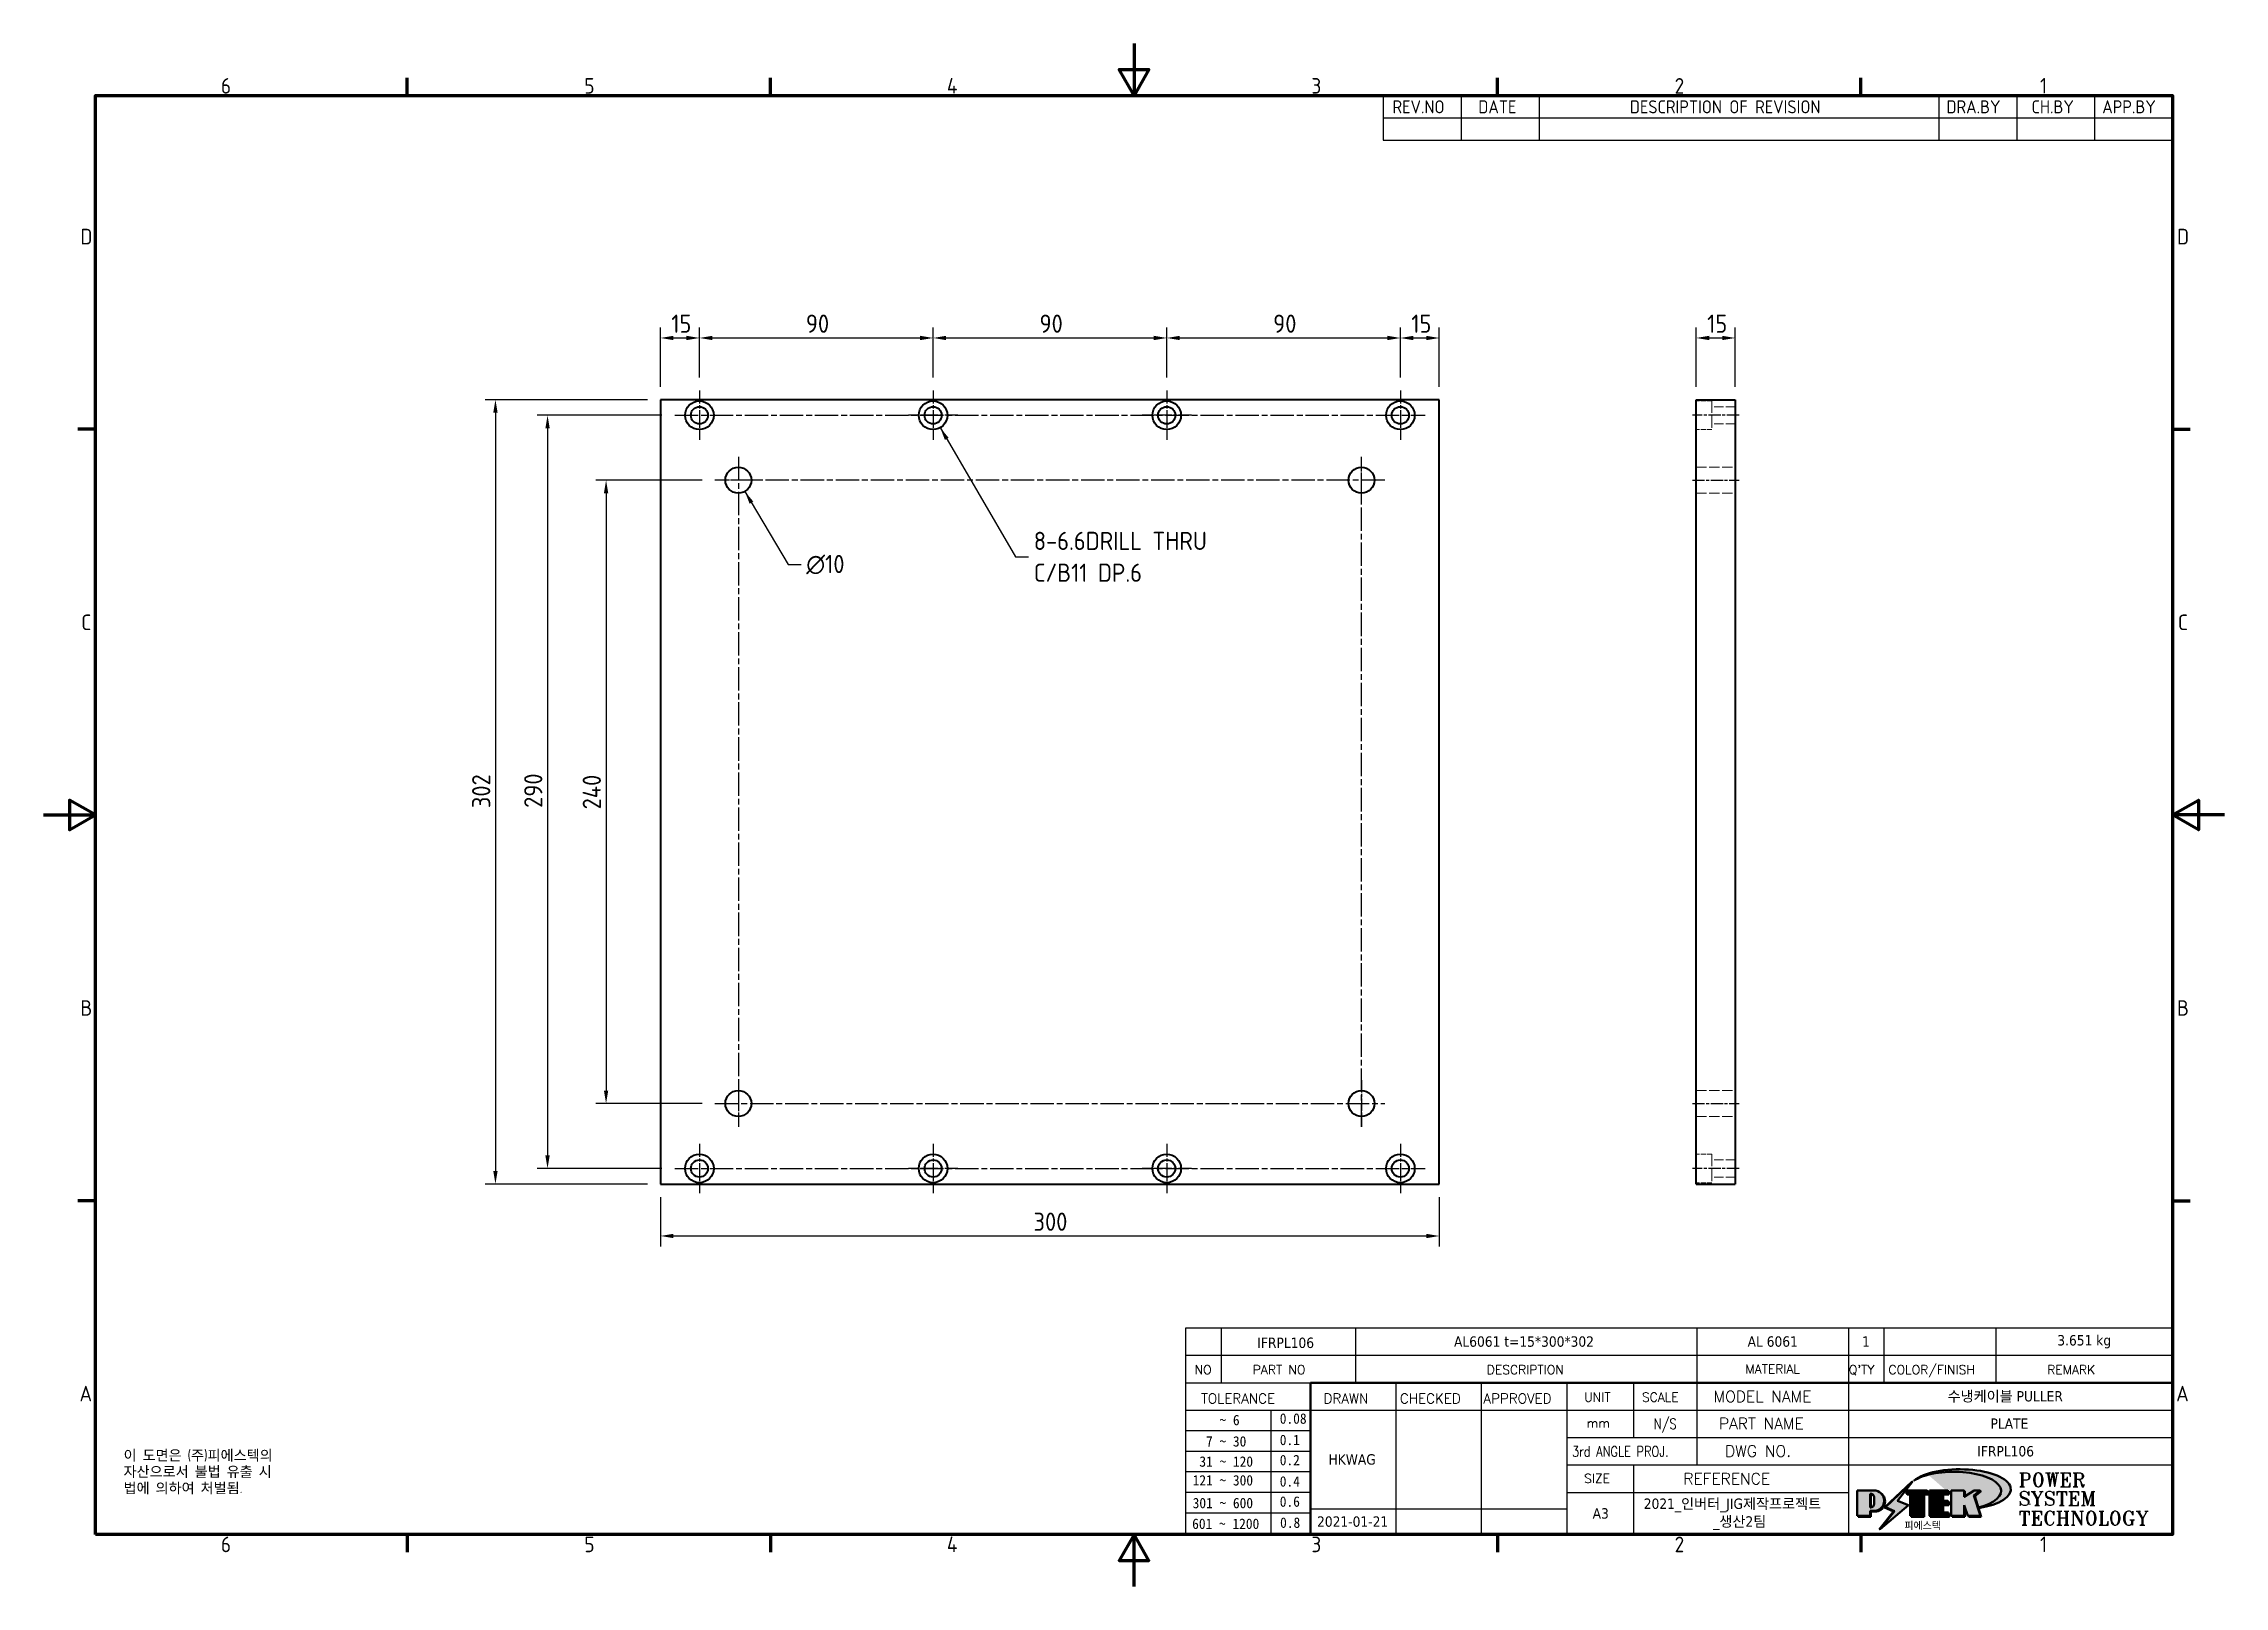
# Model space of a CAD drawing. Header units: millimetres. Extents: x 0 to 840, y 0 to 594.
import ezdxf
from ezdxf.enums import TextEntityAlignment as Align

# ---------------------------------------------------------------- set-up
doc = ezdxf.new("R2010")
doc.units = ezdxf.units.MM
doc.header["$LTSCALE"] = 2
doc.linetypes.add('CHAIN', pattern=[0.35429999999999995, 0.2362, -0.0295, 0.0591, -0.0295])
doc.linetypes.add('DASHED', pattern=[0.2067, 0.1654, -0.0413])
doc.layers.get('0').update_dxf_attribs({"color": 3, "lineweight": 25})
for name, color, linetype, lineweight in [('가려진 것(ISO)', 2, 'DASHED', 18), ('가시적인 것(ISO)', 3, 'Continuous', 40), ('경계(ISO)', 7, 'Continuous', 70), ('기호(ISO)', 5, 'Continuous', 25), ('제목(ISO)', 7, 'Continuous', 50), ('중심 표식(ISO)', 1, 'Continuous', 25), ('중심선(ISO)', 1, 'Continuous', 25), ('치수(ISO)', 7, 'Continuous', 25), ('해치(ISO)', 7, 'Continuous', 18)]:
    doc.layers.add(name, color=color, linetype=linetype, lineweight=lineweight)
doc.styles.add('HAN_291', font='')
doc.styles.add('HAN_370', font='', dxfattribs={"width": 2})
doc.styles.add('ISO Proportiona M2B', font='isocp.shx')
doc.styles.add('RC_284', font='ROMANC.shx')
doc.styles.add('RC_287', font='ROMANC.shx')
doc.styles.add('RC_292', font='ROMANC.shx')
doc.styles.add('ROMANT_294', font='romant.shx')
doc.styles.add('문자 텍스트_M2B', font='isocp.shx')
doc.styles.add('문자 텍스트_PSTEK_POSCO', font='isocp.shx')
doc.styles.add('치수 텍스트_PSTEK_POSCO', font='isocp.shx')
doc.styles.add('텍스트 스타일198', font='tahoma.ttf')
doc.styles.add('텍스트 스타일333', font='ROMANC.shx', dxfattribs={"width": 0.800000011920929})
doc.styles.get('HAN_291').set_extended_font_data('GulimChe')
doc.styles.get('HAN_370').set_extended_font_data('GulimChe')
doc.dimstyles.new('치수_PSTEK_POSCO', dxfattribs={"dimscale": 2, "dimtxt": 3.5, "dimasz": 2.5, "dimexe": 2, "dimexo": 2.5, "dimgap": 1, "dimtad": 1, "dimrnd": 1e-08, "dimdsep": 46, "dimtxsty": '치수 텍스트_PSTEK_POSCO', "dimcen": 0.09, "dimdle": 10, "dimclrd": 7, "dimclre": 7, "dimclrt": 2, "dimadec": 1, "dimazin": 2, "dimtfac": 1, "dimtmove": 0, "dimatfit": 3, "dimfxl": 0, "dimtolj": 1, "dimlwd": -1, "dimlwe": -1, "dimarcsym": 0})
doc.dimstyles.new('치수_PSTEK_POSCO$7', dxfattribs={"dimscale": 2, "dimtxt": 3.5, "dimasz": 2.5, "dimexe": 2, "dimexo": 2.5, "dimgap": 1, "dimtad": 1, "dimrnd": 1e-08, "dimdsep": 46, "dimtxsty": '치수 텍스트_PSTEK_POSCO', "dimcen": 0.09, "dimdle": 10, "dimclrd": 7, "dimclre": 7, "dimclrt": 2, "dimadec": 1, "dimazin": 2, "dimtfac": 1, "dimtmove": 0, "dimatfit": 3, "dimfxl": 0, "dimtolj": 1, "dimlwd": -1, "dimlwe": -1, "dimarcsym": 0})

msp = doc.modelspace()

# ---------------------------------------------------------------- texts
at = {"layer": '기호(ISO)', "color": 2, "char_height": 6.99999988079071, "attachment_point": 4, "style": '치수 텍스트_PSTEK_POSCO'}
for s, insert, width, line_spacing_factor in [('{8-6.6DRILL THRU \\PC/B11 DP.6}', (381.3874073201168, 396.411906133107), 81.72212047576906, 1.050000071525574), ('{\\fAIGDT|b0|i0;\\H7.0000;n\\fisocp|b0|i0;\\H7.0000;10}', (293.7736596291956, 393.3996579312196), 17.35251573324202, 0.612500011920929)]:
    msp.add_mtext(s, dxfattribs=dict(at, insert=insert, width=width, line_spacing_factor=line_spacing_factor))
at = {"layer": '기호(ISO)', "color": 7, "insert": (30.78925080976877, 52.45654487984861), "char_height": 4.000000059604645, "width": 102.480276521085, "attachment_point": 1, "line_spacing_factor": 0.9442214369773865, "style": '문자 텍스트_PSTEK_POSCO'}
msp.add_mtext('{이 도면은 (주)피에스텍의\\P자산으로서 불법 유출 시 \\P법에 의하여 처벌됨.}', dxfattribs=at)

# ---------------------------------------------------------------- blocks, each defined once
blk = doc.blocks.new('경계 Default Border')
at = {"layer": '경계(ISO)'}
for p, q in [((70, 287.0000076293945), (70, 290.4000091552734)), ((140, 287.0000076293945), (140, 290.4000091552734)), ((280, 287.0000076293945), (280, 290.4000091552734)), ((350, 287.0000076293945), (350, 290.4000091552734)), ((10, 222.7499961853027), (6.599999666213989, 222.7499961853027)), ((410, 222.7499961853027), (413.4000015258789, 222.7499961853027)), ((10, 74.25000190734863), (6.599999666213989, 74.25000190734863)), ((410, 74.25000190734863), (413.4000015258789, 74.25000190734863)), ((70, 10), (70, 6.599999666213989)), ((140, 10), (140, 6.599999666213989)), ((280, 10), (280, 6.599999666213989)), ((350, 10), (350, 6.599999666213989))]:
    blk.add_line(p, q, dxfattribs=at)
at = {"layer": '경계(ISO)', "flags": 128}
for points in [[(210, 297.0000076293945), (210, 287.0000076293945), (207.1132469177246, 292.0000076293945), (212.8867530822754, 292.0000076293945), (210, 287.0000076293945)], [(10, 10), (10, 287.0000076293945), (410, 287.0000076293945), (410, 10), (10, 10)], [(0, 148.5000038146973), (10, 148.5000038146973), (5, 151.3867473602295), (5, 145.6132507324219), (10, 148.5000038146973)], [(420, 148.5000038146973), (410, 148.5000038146973), (415, 151.3867473602295), (415, 145.6132507324219), (410, 148.5000038146973)], [(210, 0), (210, 10), (207.1132469177246, 5), (212.8867530822754, 5), (210, 10)]]:
    blk.add_lwpolyline(points, dxfattribs=at)
at = {"layer": '경계(ISO)', "color": 2, "char_height": 3.00000011920929, "attachment_point": 7, "style": '문자 텍스트_M2B'}
for s, insert in [('6', (34.14453946055966, 287.3713945155963)), ('5', (104.1445394605597, 287.3713945155963)), ('4', (173.9734701308116, 287.4)), ('3', (244.1685395229535, 287.3713945155963)), ('2', (314.127739416884, 287.3713945155963)), ('1', (384.4860661041481, 287.4)), ('D', (7.078270083685684, 258.3463944559917)), ('D', (410.878270202895, 258.3463944559917)), ('C', (7.244539400955009, 184.0963944559917)), ('C', (411.0445395201643, 184.0963944559917)), ('B', (7.078270083685684, 109.8463944559917)), ('B', (410.878270202895, 109.8463944559917)), ('A', (6.914400698149937, 35.61784856929444)), ('A', (410.7144008173592, 35.61784856929444)), ('6', (34.14453946055966, 6.57139439638704)), ('5', (104.1445394605597, 6.57139439638704)), ('4', (173.9734701308116, 6.59999988079071)), ('3', (244.1685395229535, 6.57139439638704)), ('2', (314.127739416884, 6.57139439638704)), ('1', (384.4860661041481, 6.59999988079071))]:
    blk.add_mtext(s, dxfattribs=dict(at, insert=insert))
blk = doc.blocks.new('제목 블록 PSTEK')
for color, points in [(252, [(317.2195697678507, 17.0593801673321), (322.0326348870767, 21.62682475217465), (322.2781991042243, 21.94392121864296), (317.0471853425802, 16.97985676345368), (318.7512090904202, 16.1899260703855), (316.0018030350395, 12.71868385740789), (316.3356552234328, 13.00206718743325), (318.9235935156908, 16.2694494742633)]), (5, [(321.6183518841322, 17.4193704504104), (319.5281351041078, 18.24969419629727), (322.4505835294948, 22.02344462252142), (317.2195697678507, 17.0593801673321), (318.9235935156908, 16.2694494742633), (316.1741874603099, 12.79820726128571)]), (1, [(324.4839107253602, 19.60711530335299), (325.2419748254881, 19.60711530335299), (325.2419748254881, 20.25857663940324), (321.2266040451076, 20.25857663940324), (321.2266040451076, 19.60711530335299), (321.9846681452406, 19.60711530335299), (321.9846681452406, 15.3430047401139), (324.4839107253602, 15.3430047401139)]), (252, [(321.9846681452406, 19.60711530335299), (321.4042753185749, 19.60711530335299), (321.4042753185749, 19.45905590879572), (321.9846681452406, 19.45905590879572)]), (252, [(324.6615819988275, 19.45905590879572), (325.4196460989604, 19.45905590879572), (325.4196460989604, 20.11051724484596), (325.2419748254881, 20.11051724484596), (325.2419748254881, 19.60711530335299), (324.4839107253602, 19.60711530335299), (324.4839107253602, 15.3430047401139), (322.1623394187076, 15.3430047401139), (322.1623394187076, 15.19494534555726), (324.6615819988275, 15.19494534555726)]), (1, [(329.2277337269622, 20.25857663940324), (325.65654113025, 20.25857663940324), (325.65654113025, 15.3430047401139), (329.3580259941756, 15.3430047401139), (329.3580259941756, 15.9944660761648), (328.1137701654877, 15.9944660761648), (328.1137701654877, 17.56360607323003), (329.2277337269622, 17.56360607323003), (329.2277337269622, 18.25543873810179), (328.1137701654877, 18.25543873810179), (328.1137701654877, 19.60711530335299), (329.2277337269622, 19.60711530335299)]), (252, [(328.2914414389548, 19.45905590879572), (329.4054050004294, 19.45905590879572), (329.4054050004294, 20.11051724484596), (329.2277337269622, 20.11051724484596), (329.2277337269622, 19.60711530335299), (328.1137701654877, 19.60711530335299), (328.1137701654877, 18.25543873810179), (328.2914414389548, 18.25543873810179)]), (252, [(328.2914414389548, 17.41554667867274), (329.4054050004294, 17.41554667867274), (329.4054050004294, 18.10737934354514), (329.2277337269622, 18.10737934354514), (329.2277337269622, 17.56360607323003), (328.1137701654877, 17.56360607323003), (328.1137701654877, 15.9944660761648), (328.2914414389548, 15.9944660761648)]), (1, [(332.3312149849806, 20.25857663940324), (329.8592894925411, 20.25857663940324), (329.8592894925411, 15.3430047401139), (332.3312149849806, 15.3430047401139), (332.3312149849806, 17.4318630164523), (333.0701931098801, 15.3430047401139), (335.4855464857051, 15.3430047401139), (334.2514536401189, 19.30614745124769), (335.4379594596742, 20.25857663940324), (334.3071782107978, 20.25857663940324), (332.3312149849806, 18.99741471888304)]), (252, [(332.5088862584528, 16.92964231796647), (332.3312149849806, 17.43186301645164), (332.3312149849806, 15.3430047401139), (330.0369607660135, 15.3430047401139), (330.0369607660135, 15.19494534555726), (332.5088862584528, 15.19494534555726)]), (252, [(332.5088862584528, 20.1105172448466), (332.3312149849806, 20.1105172448466), (332.3312149849806, 18.99741471888368), (332.5088862584528, 19.11081371413894)]), (252, [(335.6156307331414, 20.11051724484596), (335.2535118015555, 20.11051724484596), (334.2514536401189, 19.30614745124769), (335.4855464857051, 15.3430047401139), (333.1954852176545, 15.3430047401139), (333.2478643833523, 15.19494534555726), (335.6632177591723, 15.19494534555726), (334.4291249135862, 19.15808805669106)]), (252, [(329.5356972676428, 15.8464066816075), (329.3580259941756, 15.8464066816075), (329.3580259941756, 15.3430047401139), (325.8342124037171, 15.3430047401139), (325.8342124037171, 15.19494534555726), (329.5356972676428, 15.19494534555726)])]:
    blk.add_hatch(color=color).paths.add_polyline_path(points)
h = blk.add_hatch(color=1)
edge = h.paths.add_edge_path(flags=0)
edge.add_line((314.2242174273352, 19.60711530335299), (314.2242174273352, 17.00126995915134))
edge.add_line((314.2242174273352, 17.00126995915134), (314.3485873187598, 17.00126995915134))
edge.add_arc((314.3485873187598, 17.6527312952023), 0.6514613360509371, 270, 360)
edge.add_line((315.0000486548106, 17.6527312952023), (315.0000486548106, 18.95565396730211))
edge.add_arc((314.3485873187598, 18.95565396730212), 0.6514613360508712, 0, 90)
edge.add_line((314.3485873187598, 19.60711530335299), (314.2242174273352, 19.60711530335299))
edge = h.paths.add_edge_path()
edge.add_arc((314.9847713324306, 18.28938669179658), 1.969189947606664, 269.9999999999959, 450)
edge.add_line((314.9847713324306, 20.25857663940318), (311.7664314776902, 20.25857663940324))
edge.add_line((311.7664314776902, 20.25857663940324), (311.7664314776902, 15.3430047401139))
edge.add_line((311.7664314776902, 15.3430047401139), (314.2242174273352, 15.3430047401139))
edge.add_line((314.2242174273352, 15.3430047401139), (314.2242174273352, 16.32019674418991))
edge.add_line((314.2242174273352, 16.32019674418991), (314.9847713324307, 16.32019674418991))
h = blk.add_hatch(color=252)
edge = h.paths.add_edge_path()
edge.add_arc((314.9847713324309, 18.28938669179657), 1.969189947606666, 270, 406.8278729790604)
edge.add_arc((315.1624426058984, 18.1413272972396), 1.969189947606962, -90, 53.560984836317004, ccw=False)
edge.add_line((315.1624426058984, 16.17213734963263), (314.4018887008024, 16.17213734963263))
edge.add_line((314.4018887008024, 16.17213734963263), (314.4018887008024, 15.19494534555726))
edge.add_line((314.4018887008024, 15.19494534555726), (311.9441027511573, 15.19494534555726))
edge.add_line((311.9441027511573, 15.19494534555726), (311.9441027511573, 15.3430047401139))
edge.add_line((311.9441027511573, 15.3430047401139), (314.2242174273352, 15.3430047401139))
edge.add_line((314.2242174273352, 15.3430047401139), (314.2242174273352, 16.32019674418991))
edge.add_line((314.2242174273352, 16.32019674418991), (314.9847713324309, 16.32019674418991))
h = blk.add_hatch(color=252)
edge = h.paths.add_edge_path()
edge.add_line((314.4018887008024, 19.45905590879572), (314.5262585922315, 19.45905590879572))
edge.add_arc((314.5262585922314, 18.80759457274939), 0.6514613360463194, 60.4189348879147, 90.00000000000318, ccw=False)
edge.add_arc((314.3485873187602, 18.95565396730057), 0.6514613360524251, 39.96992292766206, 90.00000000009999)
edge.add_line((314.3485873187591, 19.60711530335307), (314.2242174273352, 19.60711530335298))
edge.add_line((314.2242174273352, 19.60711530335299), (314.2242174273352, 17.00126995915134))
edge.add_line((314.2242174273352, 17.00126995915134), (314.3485873187591, 17.00126995915134))
edge.add_arc((314.3485873187568, 17.652731295233), 0.6514613360816299, 270.0000000002, 274.6930825552478)
edge.add_line((314.4018887008024, 17.0034541317032), (314.4018887008024, 19.45905590879572))
at = {"layer": '해치(ISO)', "true_color": 0x27d1fc}
h = blk.add_hatch(color=140, dxfattribs=at)
edge = h.paths.add_edge_path()
edge.add_ellipse((330.3660919371412, 20.15576403068321), major_axis=(9.100907360794343, 0), ratio=0.4069904968023172, start_angle=301.3098473703837, end_angle=507.7436900681698)
edge.add_ellipse((331.5340919371412, 20.4634168429492), major_axis=(-9.82350664112931, 0), ratio=0.3942600559756514, start_angle=111.51207141178469, end_angle=334.47025347086895, ccw=False)
edge.add_line((335.1363447531188, 16.8601935978785), (335.0955236905705, 16.99119398620872))
at = {"color": 180}
for p, q in [((182.475792979055, 11.79100474011392), (182.4757929790549, 51.56524660363496)), ((182.4757929790549, 51.56524660363496), (372.4757929537551, 51.56524660363496)), ((189.2651435055721, 51.56524660363496), (189.2651435055722, 41.00524660363494)), ((215.2152739891528, 41.00524660363494), (215.2152739891528, 51.56524660363496)), ((280.8758854511282, 51.56524660363496), (280.8758854511282, 41.00524660363494)), ((310.0881549537552, 51.56524660363496), (310.0881549537553, 41.00524660363494)), ((316.9044520275131, 51.56524660363496), (316.9044520275127, 41.00524660363494)), ((338.4566026226726, 51.56524660363496), (338.4566026226727, 41.00524660363494)), ((372.4757929537551, 51.56524660363496), (372.4757929537551, 11.79100474011389)), ((182.475792979055, 46.2852466036349), (372.4757929537551, 46.28524660363492)), ((182.475792979055, 41.00524660363493), (206.451475290024, 41.00524660363493)), ((222.9401812389276, 11.79100474011392), (222.9401812389276, 41.00524660363494)), ((239.4288871878316, 11.79100474011392), (239.4288871878316, 41.00524660363494)), ((255.9175931367356, 11.79100474011392), (255.9175931367356, 41.00524660363494)), ((268.6918866058747, 41.00524660363494), (268.6918866058747, 30.44524660363498)), ((280.8758854511282, 41.00524660363494), (280.8758854511282, 25.16524660363502)), ((310.088154953755, 41.00524660363494), (310.088154953755, 11.79100474011392)), ((182.475792979055, 35.72524660363497), (206.451475290024, 35.72524660363497)), ((198.8621818849491, 12.02524660363491), (198.8621818849491, 35.72524660363497)), ((206.451475290024, 35.72524660363497), (372.4757929537551, 35.72524660363497)), ((182.475792979055, 31.77524660363492), (206.451475290024, 31.77524660363492)), ((255.917593136736, 30.44524660363498), (372.4757929537552, 30.44524660363501)), ((182.475792979055, 27.82524660363487), (206.451475290024, 27.82524660363487)), ((182.475792979055, 23.87524660363505), (206.451475290024, 23.87524660363505)), ((255.9175931367359, 25.16524660363502), (372.4757929537552, 25.165246603635)), ((268.6918866058744, 25.16524660363502), (268.6918866058744, 11.79100474011392)), ((182.475792979055, 19.92524660363478), (206.451475290024, 19.92524660363478)), ((255.9175931367359, 19.88524660363481), (310.0881549537553, 19.88524660363481)), ((182.475792979055, 15.97524660363496), (206.451475290024, 15.97524660363496)), ((206.451475290024, 16.74100474011396), (255.9175931367359, 16.74100474011396)), ((182.475792979055, 11.79100474011392), (372.4757929537551, 11.79100474011389))]:
    blk.add_line(p, q, dxfattribs=at)
at = {"color": 7, "lineweight": 50}
for p, q in [((206.4514752900237, 11.79100474011392), (206.4514752900237, 41.00524660363494)), ((206.451475290024, 41.00524660363494), (372.4757929537551, 41.00524660363496))]:
    blk.add_line(p, q, dxfattribs=at)
at = {"color": 7}
for p, q in [((322.2781991042243, 21.94392121864296), (317.0471853425802, 16.97985676345368)), ((322.4505835294948, 22.02344462252142), (317.2195697678507, 17.0593801673321)), ((317.2195697678507, 17.0593801673321), (322.0326348870767, 21.62682475217465)), ((319.5281351041078, 18.24969419629727), (322.4505835294948, 22.02344462252142)), ((322.0326348870767, 21.62682475217465), (322.2781991042243, 21.94392121864296)), ((311.7664314776902, 20.25900474011391), (311.7664314776902, 15.34300474011391)), ((314.9847713324309, 20.25857663940324), (311.7664314776902, 20.25857663940324)), ((314.9847713324309, 20.25857663940324), (311.7664314776902, 20.25857663940324)), ((311.7664314776902, 20.25857663940324), (311.7664314776902, 15.3430047401139)), ((314.2242174273352, 17.00126995915134), (314.2242174273352, 19.60711530335299)), ((314.2242174273352, 19.60711530335299), (314.3485873187591, 19.60711530335299)), ((314.3485873187591, 19.60711530335299), (314.2242174273352, 19.60711530335299)), ((314.2242174273352, 19.60711530335299), (314.2242174273352, 17.00126995915134)), ((314.2242174273352, 17.00126995915134), (314.2242174273352, 19.60711530335299)), ((314.2242174273352, 19.60711530335299), (314.3485873187591, 19.60711530335299)), ((314.3485873187591, 17.00126995915134), (314.2242174273352, 17.00126995915134)), ((314.2242174273352, 17.00126995915134), (314.3485873187591, 17.00126995915134)), ((314.3485873187591, 17.00126995915134), (314.2242174273352, 17.00126995915134)), ((314.4018887008024, 19.45905590879572), (314.5262585922314, 19.45905590879572)), ((314.4018887008024, 17.0034541317032), (314.4018887008024, 19.45905590879572)), ((315.0000486548106, 18.95565396730275), (315.0000486548106, 17.65273129520161)), ((315.0000486548106, 18.95565396730275), (315.0000486548106, 17.65273129520161)), ((316.1741874603099, 12.79820726128571), (321.6183518841322, 17.4193704504104)), ((317.0471853425802, 16.97985676345368), (318.7512090904202, 16.1899260703855)), ((318.9235935156908, 16.2694494742633), (317.2195697678507, 17.0593801673321)), ((317.2195697678507, 17.0593801673321), (318.9235935156908, 16.2694494742633)), ((321.6183518841322, 17.4193704504104), (319.5281351041078, 18.24969419629727)), ((325.2419748254881, 20.25857663940324), (321.2266040451076, 20.25857663940324)), ((321.2266040451076, 20.25857663940324), (321.2266040451076, 19.60711530335299)), ((325.2419748254881, 20.25857663940324), (321.2266040451076, 20.25857663940324)), ((321.2266040451076, 20.25857663940324), (321.2266040451076, 19.60711530335299)), ((321.2266040451076, 19.60711530335299), (321.9846681452406, 19.60711530335299)), ((321.2266040451076, 19.60711530335299), (321.9846681452406, 19.60711530335299)), ((321.4042753185749, 19.60711530335299), (321.4042753185749, 19.45905590879572)), ((321.9846681452406, 19.60711530335299), (321.4042753185749, 19.60711530335299)), ((321.4042753185749, 19.45905590879572), (321.9846681452406, 19.45905590879572)), ((321.9846681452406, 19.60711530335299), (321.9846681452406, 15.3430047401139)), ((321.9846681452406, 19.45905590879572), (321.9846681452406, 19.60711530335299)), ((321.9846681452406, 19.60711530335299), (321.9846681452406, 15.3430047401139)), ((324.4839107253602, 19.60711530335299), (325.2419748254881, 19.60711530335299)), ((324.4839107253602, 15.3430047401139), (324.4839107253602, 19.60711530335299)), ((325.2419748254881, 19.60711530335299), (324.4839107253602, 19.60711530335299)), ((324.4839107253602, 19.60711530335299), (324.4839107253602, 15.3430047401139)), ((324.4839107253602, 19.60711530335299), (325.2419748254881, 19.60711530335299)), ((324.4839107253602, 15.3430047401139), (324.4839107253602, 19.60711530335299)), ((324.6615819988275, 19.45905590879572), (325.4196460989604, 19.45905590879572)), ((324.6615819988275, 15.19494534555726), (324.6615819988275, 19.45905590879572)), ((325.2419748254881, 19.60711530335299), (325.2419748254881, 20.25857663940324)), ((325.2419748254881, 19.60711530335299), (325.2419748254881, 20.25857663940324)), ((325.4196460989604, 20.11051724484596), (325.2419748254881, 20.11051724484596)), ((325.2419748254881, 20.11051724484596), (325.2419748254881, 19.60711530335299)), ((325.4196460989604, 19.45905590879572), (325.4196460989604, 20.11051724484596)), ((329.2277337269622, 20.25857663940324), (325.65654113025, 20.25857663940324)), ((325.65654113025, 20.25857663940324), (325.65654113025, 15.3430047401139)), ((325.65654113025, 20.25857663940324), (325.65654113025, 15.3430047401139)), ((329.2277337269622, 20.25857663940324), (325.65654113025, 20.25857663940324)), ((328.1137701654877, 18.25543873810179), (328.1137701654877, 19.60711530335299)), ((328.1137701654877, 19.60711530335299), (329.2277337269622, 19.60711530335299)), ((329.2277337269622, 19.60711530335299), (328.1137701654877, 19.60711530335299)), ((328.1137701654877, 19.60711530335299), (328.1137701654877, 18.25543873810179)), ((328.1137701654877, 18.25543873810179), (328.1137701654877, 19.60711530335299)), ((328.1137701654877, 19.60711530335299), (329.2277337269622, 19.60711530335299)), ((329.2277337269622, 18.25543873810179), (328.1137701654877, 18.25543873810179)), ((328.1137701654877, 18.25543873810179), (328.2914414389548, 18.25543873810179)), ((329.2277337269622, 18.25543873810179), (328.1137701654877, 18.25543873810179)), ((328.1137701654877, 17.56360607323003), (329.2277337269622, 17.56360607323003)), ((328.1137701654877, 15.9944660761648), (328.1137701654877, 17.56360607323003)), ((329.2277337269622, 17.56360607323003), (328.1137701654877, 17.56360607323003)), ((328.1137701654877, 17.56360607323003), (328.1137701654877, 15.9944660761648)), ((328.1137701654877, 17.56360607323003), (329.2277337269622, 17.56360607323003)), ((328.1137701654877, 15.9944660761648), (328.1137701654877, 17.56360607323003)), ((328.2914414389548, 18.25543873810179), (328.2914414389548, 19.45905590879572)), ((328.2914414389548, 19.45905590879572), (329.4054050004294, 19.45905590879572)), ((328.2914414389548, 15.9944660761648), (328.2914414389548, 17.41554667867274)), ((328.2914414389548, 17.41554667867274), (329.4054050004294, 17.41554667867274)), ((329.2277337269622, 19.60711530335299), (329.2277337269622, 20.25857663940324)), ((329.2277337269622, 19.60711530335299), (329.2277337269622, 20.25857663940324)), ((329.4054050004294, 20.11051724484596), (329.2277337269622, 20.11051724484596)), ((329.2277337269622, 20.11051724484596), (329.2277337269622, 19.60711530335299)), ((329.2277337269622, 17.56360607323003), (329.2277337269622, 18.25543873810179)), ((329.2277337269622, 17.56360607323003), (329.2277337269622, 18.25543873810179)), ((329.4054050004294, 18.10737934354514), (329.2277337269622, 18.10737934354514)), ((329.2277337269622, 18.10737934354514), (329.2277337269622, 17.56360607323003)), ((329.4054050004294, 19.45905590879572), (329.4054050004294, 20.11051724484596)), ((329.4054050004294, 17.41554667867274), (329.4054050004294, 18.10737934354514)), ((332.3312149849806, 20.25857663940324), (329.8592894925411, 20.25857663940324)), ((329.8592894925411, 20.25857663940324), (329.8592894925411, 15.3430047401139)), ((329.8592894925411, 20.25857663940324), (329.8592894925411, 15.3430047401139)), ((332.3312149849806, 20.25857663940324), (329.8592894925411, 20.25857663940324)), ((334.3071782107978, 20.25857663940324), (332.3312149849806, 18.99741471888304)), ((332.3312149849806, 18.99741471888304), (332.3312149849806, 20.25857663940324)), ((334.3071782107978, 20.25857663940324), (332.3312149849806, 18.99741471888304)), ((332.3312149849806, 18.99741471888304), (332.3312149849806, 20.25857663940324)), ((332.5088862584528, 20.1105172448466), (332.3312149849806, 20.1105172448466)), ((332.3312149849806, 20.1105172448466), (332.3312149849806, 18.99741471888368)), ((332.3312149849806, 18.99741471888368), (332.5088862584528, 19.11081371413894)), ((332.3312149849806, 17.4318630164523), (333.0701931098801, 15.3430047401139)), ((332.3312149849806, 15.3430047401139), (332.3312149849806, 17.4318630164523)), ((332.5088862584528, 16.92964231796647), (332.3312149849806, 17.43186301645164)), ((332.3312149849806, 17.43186301645164), (332.3312149849806, 15.3430047401139)), ((332.3312149849806, 17.4318630164523), (333.0701931098801, 15.3430047401139)), ((332.3312149849806, 15.3430047401139), (332.3312149849806, 17.4318630164523)), ((332.5088862584528, 19.11081371413894), (332.5088862584528, 20.1105172448466)), ((332.5088862584528, 15.19494534555726), (332.5088862584528, 16.92964231796647)), ((334.2514536401189, 19.30614745124769), (335.4379594596742, 20.25857663940324)), ((334.2514536401189, 19.30614745124769), (335.4379594596742, 20.25857663940324)), ((335.2535118015555, 20.11051724484596), (334.2514536401189, 19.30614745124769)), ((335.4855464857051, 15.3430047401139), (334.2514536401189, 19.30614745124769)), ((334.2514536401189, 19.30614745124769), (335.4855464857051, 15.3430047401139)), ((335.4855464857051, 15.3430047401139), (334.2514536401189, 19.30614745124769)), ((335.4379594596742, 20.25857663940324), (334.3071782107978, 20.25857663940324)), ((335.4379594596742, 20.25857663940324), (334.3071782107978, 20.25857663940324)), ((334.4291249135862, 19.15808805669104), (335.6156307331414, 20.11051724484596)), ((335.6632177591723, 15.19494534555726), (334.4291249135862, 19.15808805669104)), ((335.6156307331414, 20.11051724484596), (335.2535118015555, 20.11051724484596)), ((345.0447381189468, 17.50375595811051), (344.9867755289346, 17.689895936919)), ((311.7664314776902, 15.3430047401139), (314.2242174273352, 15.3430047401139)), ((311.7664314776902, 15.3430047401139), (314.2242174273352, 15.3430047401139)), ((314.2242174273352, 15.3430047401139), (311.9441027511573, 15.3430047401139)), ((311.9441027511573, 15.3430047401139), (311.9441027511573, 15.19494534555726)), ((311.9441027511573, 15.19494534555726), (314.4018887008024, 15.19494534555726)), ((314.2242174273352, 16.32019674418991), (314.9847713324309, 16.32019674418991)), ((314.2242174273352, 15.3430047401139), (314.2242174273352, 16.32019674418991)), ((314.9847713324309, 16.32019674418991), (314.2242174273352, 16.32019674418991)), ((314.2242174273352, 16.32019674418991), (314.2242174273352, 15.3430047401139)), ((314.2242174273352, 16.32019674418991), (314.9847713324309, 16.32019674418991)), ((314.2242174273352, 15.3430047401139), (314.2242174273352, 16.32019674418991)), ((314.4018887008024, 16.17213734963263), (315.162442605898, 16.17213734963263)), ((314.4018887008024, 15.19494534555726), (314.4018887008024, 16.17213734963263)), ((318.7512090904202, 16.1899260703855), (316.0018030350395, 12.71868385740789)), ((316.0018030350395, 12.71868385740789), (316.3356552234328, 13.00206718743325)), ((318.9235935156908, 16.2694494742633), (316.1741874603099, 12.79820726128571)), ((316.3356552234328, 13.00206718743325), (318.9235935156908, 16.2694494742633)), ((321.9846681452406, 15.3430047401139), (324.4839107253602, 15.3430047401139)), ((321.9846681452406, 15.3430047401139), (324.4839107253602, 15.3430047401139)), ((324.4839107253602, 15.3430047401139), (322.1623394187076, 15.3430047401139)), ((322.1623394187076, 15.3430047401139), (322.1623394187076, 15.19494534555726)), ((322.1623394187076, 15.19494534555726), (324.6615819988275, 15.19494534555726)), ((325.65654113025, 15.3430047401139), (329.3580259941756, 15.3430047401139)), ((325.65654113025, 15.3430047401139), (329.3580259941756, 15.3430047401139)), ((329.3580259941756, 15.3430047401139), (325.8342124037171, 15.3430047401139)), ((325.8342124037171, 15.3430047401139), (325.8342124037171, 15.19494534555726)), ((325.8342124037171, 15.19494534555726), (329.5356972676428, 15.19494534555726)), ((329.3580259941756, 15.9944660761648), (328.1137701654877, 15.9944660761648)), ((328.1137701654877, 15.9944660761648), (328.2914414389548, 15.9944660761648)), ((329.3580259941756, 15.9944660761648), (328.1137701654877, 15.9944660761648)), ((329.3580259941756, 15.3430047401139), (329.3580259941756, 15.9944660761648)), ((329.3580259941756, 15.3430047401139), (329.3580259941756, 15.9944660761648)), ((329.5356972676428, 15.8464066816075), (329.3580259941756, 15.8464066816075)), ((329.3580259941756, 15.8464066816075), (329.3580259941756, 15.3430047401139)), ((329.5356972676428, 15.19494534555726), (329.5356972676428, 15.8464066816075)), ((329.8592894925411, 15.3430047401139), (332.3312149849806, 15.3430047401139)), ((329.8592894925411, 15.3430047401139), (332.3312149849806, 15.3430047401139)), ((332.3312149849806, 15.3430047401139), (330.0369607660135, 15.3430047401139)), ((330.0369607660135, 15.3430047401139), (330.0369607660135, 15.19494534555726)), ((330.0369607660135, 15.19494534555726), (332.5088862584528, 15.19494534555726)), ((333.0701931098801, 15.3430047401139), (335.4855464857051, 15.3430047401139)), ((333.0701931098801, 15.3430047401139), (335.4855464857051, 15.3430047401139)), ((335.4855464857051, 15.3430047401139), (333.1954852176545, 15.3430047401139)), ((333.1954852176545, 15.3430047401139), (333.2478643833523, 15.19494534555726)), ((333.2478643833523, 15.19494534555726), (335.6632177591723, 15.19494534555726))]:
    blk.add_line(p, q, dxfattribs=at)
at = {"color": 5}
for p, q in [((322.4505835294948, 22.02344462252142), (317.2195697678507, 17.0593801673321)), ((319.5281351041078, 18.24969419629727), (322.4505835294948, 22.02344462252142)), ((316.1741874603099, 12.79820726128571), (321.6183518841322, 17.4193704504104)), ((317.2195697678507, 17.0593801673321), (318.9235935156908, 16.2694494742633)), ((321.6183518841322, 17.4193704504104), (319.5281351041078, 18.24969419629727)), ((318.9235935156908, 16.2694494742633), (316.1741874603099, 12.79820726128571))]:
    blk.add_line(p, q, dxfattribs=at)
at = {"color": 1}
for p, q in [((314.9847713324309, 20.25857663940324), (311.7664314776902, 20.25857663940324)), ((311.7664314776902, 20.25857663940324), (311.7664314776902, 15.3430047401139)), ((314.2242174273352, 17.00126995915134), (314.2242174273352, 19.60711530335299)), ((314.2242174273352, 19.60711530335299), (314.3485873187591, 19.60711530335299)), ((314.3485873187591, 17.00126995915134), (314.2242174273352, 17.00126995915134)), ((315.0000486548106, 18.95565396730275), (315.0000486548106, 17.65273129520161)), ((325.2419748254881, 20.25857663940324), (321.2266040451076, 20.25857663940324)), ((321.2266040451076, 20.25857663940324), (321.2266040451076, 19.60711530335299)), ((321.2266040451076, 19.60711530335299), (321.9846681452406, 19.60711530335299)), ((321.9846681452406, 19.60711530335299), (321.9846681452406, 15.3430047401139)), ((324.4839107253602, 19.60711530335299), (325.2419748254881, 19.60711530335299)), ((324.4839107253602, 15.3430047401139), (324.4839107253602, 19.60711530335299)), ((325.2419748254881, 19.60711530335299), (325.2419748254881, 20.25857663940324)), ((329.2277337269622, 20.25857663940324), (325.65654113025, 20.25857663940324)), ((325.65654113025, 20.25857663940324), (325.65654113025, 15.3430047401139)), ((328.1137701654877, 18.25543873810179), (328.1137701654877, 19.60711530335299)), ((328.1137701654877, 19.60711530335299), (329.2277337269622, 19.60711530335299)), ((329.2277337269622, 18.25543873810179), (328.1137701654877, 18.25543873810179)), ((328.1137701654877, 17.56360607323003), (329.2277337269622, 17.56360607323003)), ((328.1137701654877, 15.9944660761648), (328.1137701654877, 17.56360607323003)), ((329.2277337269622, 19.60711530335299), (329.2277337269622, 20.25857663940324)), ((329.2277337269622, 17.56360607323003), (329.2277337269622, 18.25543873810179)), ((332.3312149849806, 20.25857663940324), (329.8592894925411, 20.25857663940324)), ((329.8592894925411, 20.25857663940324), (329.8592894925411, 15.3430047401139)), ((334.3071782107978, 20.25857663940324), (332.3312149849806, 18.99741471888304)), ((332.3312149849806, 18.99741471888304), (332.3312149849806, 20.25857663940324)), ((332.3312149849806, 17.4318630164523), (333.0701931098801, 15.3430047401139)), ((332.3312149849806, 15.3430047401139), (332.3312149849806, 17.4318630164523)), ((334.2514536401189, 19.30614745124769), (335.4379594596742, 20.25857663940324)), ((335.4855464857051, 15.3430047401139), (334.2514536401189, 19.30614745124769)), ((335.4379594596742, 20.25857663940324), (334.3071782107978, 20.25857663940324)), ((311.7664314776902, 15.3430047401139), (314.2242174273352, 15.3430047401139)), ((314.2242174273352, 16.32019674418991), (314.9847713324309, 16.32019674418991)), ((314.2242174273352, 15.3430047401139), (314.2242174273352, 16.32019674418991)), ((321.9846681452406, 15.3430047401139), (324.4839107253602, 15.3430047401139)), ((325.65654113025, 15.3430047401139), (329.3580259941756, 15.3430047401139)), ((329.3580259941756, 15.9944660761648), (328.1137701654877, 15.9944660761648)), ((329.3580259941756, 15.3430047401139), (329.3580259941756, 15.9944660761648)), ((329.8592894925411, 15.3430047401139), (332.3312149849806, 15.3430047401139)), ((333.0701931098801, 15.3430047401139), (335.4855464857051, 15.3430047401139))]:
    blk.add_line(p, q, dxfattribs=at)
at = {"color": 7}
for centre, radius, start, end in [((314.3485873187598, 18.95565396730211), 0.6514613360508712, 0, 90), ((314.3485873187602, 18.95565396730057), 0.6514613360524251, 39.96992292766117, 90), ((314.3485873187598, 18.95565396730212), 0.6514613360508712, 0, 90), ((314.3485873187597, 17.65273129520228), 0.6514613360509381, 270, 0), ((314.3485873187598, 17.6527312952023), 0.6514613360509381, 270, 0), ((314.3485873187568, 17.652731295233), 0.6514613360816299, 270, 274.6930825552478), ((314.5262585922314, 18.80759457274939), 0.6514613360463193, 60.41893488791137, 90), ((314.9847713324309, 18.28938669179658), 1.969189947606665, 270, 90), ((314.9847713324309, 18.28938669179658), 1.969189947606665, 270, 90), ((314.9847713324307, 18.2893866917965), 1.969189947606594, 270, 46.82787297909833), ((315.1624426058984, 18.1413272972396), 1.969189947606961, 270, 53.56098483636067)]:
    blk.add_arc(centre, radius, start, end, dxfattribs=at)
at = {"color": 1}
for centre, radius, start, end in [((314.3485873187598, 18.95565396730211), 0.6514613360508712, 0, 90), ((314.3485873187598, 17.6527312952023), 0.6514613360509381, 270, 0), ((314.9847713324309, 18.28938669179657), 1.969189947606665, 270, 90)]:
    blk.add_arc(centre, radius, start, end, dxfattribs=at)
at = {"layer": '제목(ISO)', "lineweight": 18}
blk.add_line((182.475792979055, 35.72500474011393), (182.475792979055, 11.79100474011392), dxfattribs=at)
at = {"layer": '제목(ISO)'}
for p, q in [((322.2781991042243, 21.94392121864296), (317.0471853425802, 16.97985676345368)), ((322.4505835294948, 22.02344462252142), (317.2195697678507, 17.0593801673321)), ((317.2195697678507, 17.0593801673321), (322.0326348870767, 21.62682475217465)), ((319.5281351041078, 18.24969419629727), (322.4505835294948, 22.02344462252142)), ((322.0326348870767, 21.62682475217465), (322.2781991042243, 21.94392121864296)), ((314.9847713324306, 20.25857663940324), (311.7664314776902, 20.25857663940324)), ((311.7664314776902, 20.25857663940324), (311.7664314776902, 15.3430047401139)), ((314.2242174273352, 17.00126995915134), (314.2242174273352, 19.60711530335299)), ((314.2242174273352, 19.60711530335299), (314.3485873187598, 19.60711530335299)), ((314.3485873187591, 19.60711530335299), (314.2242174273352, 19.60711530335299)), ((314.2242174273352, 19.60711530335299), (314.2242174273352, 17.00126995915134)), ((314.3485873187598, 17.00126995915134), (314.2242174273352, 17.00126995915134)), ((314.2242174273352, 17.00126995915134), (314.3485873187591, 17.00126995915134)), ((314.4018887008024, 19.45905590879572), (314.5262585922314, 19.45905590879572)), ((314.4018887008024, 17.0034541317032), (314.4018887008024, 19.45905590879572)), ((315.0000486548106, 18.95565396730211), (315.0000486548106, 17.6527312952023)), ((316.1741874603099, 12.79820726128571), (321.6183518841322, 17.4193704504104)), ((317.0471853425802, 16.97985676345368), (318.7512090904202, 16.1899260703855)), ((317.2195697678507, 17.0593801673321), (318.9235935156908, 16.2694494742633)), ((318.9235935156908, 16.2694494742633), (317.2195697678507, 17.0593801673321)), ((321.6183518841322, 17.4193704504104), (319.5281351041078, 18.24969419629727)), ((325.2419748254881, 20.25857663940324), (321.2266040451076, 20.25857663940324)), ((321.2266040451076, 20.25857663940324), (321.2266040451076, 19.60711530335299)), ((321.2266040451076, 19.60711530335299), (321.9846681452406, 19.60711530335299)), ((321.9846681452406, 19.60711530335299), (321.4042753185749, 19.60711530335299)), ((321.4042753185749, 19.60711530335299), (321.4042753185749, 19.45905590879572)), ((321.4042753185749, 19.45905590879572), (321.9846681452406, 19.45905590879572)), ((321.9846681452406, 19.60711530335299), (321.9846681452406, 15.3430047401139)), ((321.9846681452406, 19.45905590879572), (321.9846681452406, 19.60711530335299)), ((324.4839107253602, 19.60711530335299), (325.2419748254881, 19.60711530335299)), ((324.4839107253602, 15.3430047401139), (324.4839107253602, 19.60711530335299)), ((325.2419748254881, 19.60711530335299), (324.4839107253602, 19.60711530335299)), ((324.4839107253602, 19.60711530335299), (324.4839107253602, 15.3430047401139)), ((324.6615819988275, 19.45905590879572), (325.4196460989604, 19.45905590879572)), ((324.6615819988275, 15.19494534555726), (324.6615819988275, 19.45905590879572)), ((325.2419748254881, 19.60711530335299), (325.2419748254881, 20.25857663940324)), ((325.4196460989604, 20.11051724484596), (325.2419748254881, 20.11051724484596)), ((325.2419748254881, 20.11051724484596), (325.2419748254881, 19.60711530335299)), ((325.4196460989604, 19.45905590879572), (325.4196460989604, 20.11051724484596)), ((329.2277337269622, 20.25857663940324), (325.65654113025, 20.25857663940324)), ((325.65654113025, 20.25857663940324), (325.65654113025, 15.3430047401139)), ((328.1137701654877, 18.25543873810179), (328.1137701654877, 19.60711530335299)), ((328.1137701654877, 19.60711530335299), (329.2277337269622, 19.60711530335299)), ((329.2277337269622, 19.60711530335299), (328.1137701654877, 19.60711530335299)), ((328.1137701654877, 19.60711530335299), (328.1137701654877, 18.25543873810179)), ((329.2277337269622, 18.25543873810179), (328.1137701654877, 18.25543873810179)), ((328.1137701654877, 18.25543873810179), (328.2914414389548, 18.25543873810179)), ((328.1137701654877, 15.9944660761648), (328.1137701654877, 17.56360607323003)), ((328.1137701654877, 17.56360607323003), (329.2277337269622, 17.56360607323003)), ((329.2277337269622, 17.56360607323003), (328.1137701654877, 17.56360607323003)), ((328.1137701654877, 17.56360607323003), (328.1137701654877, 15.9944660761648)), ((328.2914414389548, 19.45905590879572), (329.4054050004294, 19.45905590879572)), ((328.2914414389548, 18.25543873810179), (328.2914414389548, 19.45905590879572)), ((328.2914414389548, 17.41554667867274), (329.4054050004294, 17.41554667867274)), ((328.2914414389548, 15.9944660761648), (328.2914414389548, 17.41554667867274)), ((329.2277337269622, 19.60711530335299), (329.2277337269622, 20.25857663940324)), ((329.4054050004294, 20.11051724484596), (329.2277337269622, 20.11051724484596)), ((329.2277337269622, 20.11051724484596), (329.2277337269622, 19.60711530335299)), ((329.2277337269622, 17.56360607323003), (329.2277337269622, 18.25543873810179)), ((329.4054050004294, 18.10737934354514), (329.2277337269622, 18.10737934354514)), ((329.2277337269622, 18.10737934354514), (329.2277337269622, 17.56360607323003)), ((329.4054050004294, 19.45905590879572), (329.4054050004294, 20.11051724484596)), ((329.4054050004294, 17.41554667867274), (329.4054050004294, 18.10737934354514)), ((332.3312149849806, 20.25857663940324), (329.8592894925411, 20.25857663940324)), ((329.8592894925411, 20.25857663940324), (329.8592894925411, 15.3430047401139)), ((334.3071782107978, 20.25857663940324), (332.3312149849806, 18.99741471888304)), ((332.3312149849806, 18.99741471888304), (332.3312149849806, 20.25857663940324)), ((332.5088862584528, 20.1105172448466), (332.3312149849806, 20.1105172448466)), ((332.3312149849806, 20.1105172448466), (332.3312149849806, 18.99741471888368)), ((332.3312149849806, 18.99741471888368), (332.5088862584528, 19.11081371413894)), ((332.3312149849806, 15.3430047401139), (332.3312149849806, 17.4318630164523)), ((332.3312149849806, 17.4318630164523), (333.0701931098801, 15.3430047401139)), ((332.5088862584528, 16.92964231796647), (332.3312149849806, 17.43186301645164)), ((332.3312149849806, 17.43186301645164), (332.3312149849806, 15.3430047401139)), ((332.5088862584528, 19.11081371413894), (332.5088862584528, 20.1105172448466)), ((332.5088862584528, 15.19494534555726), (332.5088862584528, 16.92964231796647)), ((334.2514536401189, 19.30614745124769), (335.4379594596742, 20.25857663940324)), ((335.2535118015555, 20.11051724484596), (334.2514536401189, 19.30614745124769)), ((335.4855464857051, 15.3430047401139), (334.2514536401189, 19.30614745124769)), ((334.2514536401189, 19.30614745124769), (335.4855464857051, 15.3430047401139)), ((335.4379594596742, 20.25857663940324), (334.3071782107978, 20.25857663940324)), ((334.4291249135862, 19.15808805669106), (335.6156307331414, 20.11051724484596)), ((335.6632177591723, 15.19494534555726), (334.4291249135862, 19.15808805669106)), ((335.6156307331414, 20.11051724484596), (335.2535118015555, 20.11051724484596)), ((311.7664314776902, 15.3430047401139), (314.2242174273352, 15.3430047401139)), ((314.2242174273352, 15.3430047401139), (311.9441027511573, 15.3430047401139)), ((311.9441027511573, 15.3430047401139), (311.9441027511573, 15.19494534555726)), ((311.9441027511573, 15.19494534555726), (314.4018887008024, 15.19494534555726)), ((314.2242174273352, 15.3430047401139), (314.2242174273352, 16.32019674418991)), ((314.2242174273352, 16.32019674418991), (314.9847713324307, 16.32019674418991)), ((314.9847713324309, 16.32019674418991), (314.2242174273352, 16.32019674418991)), ((314.2242174273352, 16.32019674418991), (314.2242174273352, 15.3430047401139)), ((314.4018887008024, 15.19494534555726), (314.4018887008024, 16.17213734963263)), ((314.4018887008024, 16.17213734963263), (315.1624426058984, 16.17213734963263)), ((318.7512090904202, 16.1899260703855), (316.0018030350395, 12.71868385740789)), ((316.0018030350395, 12.71868385740789), (316.3356552234328, 13.00206718743325)), ((318.9235935156908, 16.2694494742633), (316.1741874603099, 12.79820726128571)), ((316.3356552234328, 13.00206718743325), (318.9235935156908, 16.2694494742633)), ((321.9846681452406, 15.3430047401139), (324.4839107253602, 15.3430047401139)), ((324.4839107253602, 15.3430047401139), (322.1623394187076, 15.3430047401139)), ((322.1623394187076, 15.3430047401139), (322.1623394187076, 15.19494534555726)), ((322.1623394187076, 15.19494534555726), (324.6615819988275, 15.19494534555726)), ((325.65654113025, 15.3430047401139), (329.3580259941756, 15.3430047401139)), ((329.3580259941756, 15.3430047401139), (325.8342124037171, 15.3430047401139)), ((325.8342124037171, 15.3430047401139), (325.8342124037171, 15.19494534555726)), ((325.8342124037171, 15.19494534555726), (329.5356972676428, 15.19494534555726)), ((329.3580259941756, 15.9944660761648), (328.1137701654877, 15.9944660761648)), ((328.1137701654877, 15.9944660761648), (328.2914414389548, 15.9944660761648)), ((329.3580259941756, 15.3430047401139), (329.3580259941756, 15.9944660761648)), ((329.5356972676428, 15.8464066816075), (329.3580259941756, 15.8464066816075)), ((329.3580259941756, 15.8464066816075), (329.3580259941756, 15.3430047401139)), ((329.5356972676428, 15.19494534555726), (329.5356972676428, 15.8464066816075)), ((329.8592894925411, 15.3430047401139), (332.3312149849806, 15.3430047401139)), ((332.3312149849806, 15.3430047401139), (330.0369607660135, 15.3430047401139)), ((330.0369607660135, 15.3430047401139), (330.0369607660135, 15.19494534555726)), ((330.0369607660135, 15.19494534555726), (332.5088862584528, 15.19494534555726)), ((333.0701931098801, 15.3430047401139), (335.4855464857051, 15.3430047401139)), ((335.4855464857051, 15.3430047401139), (333.1954852176545, 15.3430047401139)), ((333.1954852176545, 15.3430047401139), (333.2478643833523, 15.19494534555726)), ((333.2478643833523, 15.19494534555726), (335.6632177591723, 15.19494534555726))]:
    blk.add_line(p, q, dxfattribs=at)
at = {"layer": '제목(ISO)', "color": 4}
blk.add_line((335.1363447531188, 16.8601935978785), (335.0955236905705, 16.99119398620872), dxfattribs=at)
at = {"layer": '제목(ISO)'}
for centre, radius, start, end in [((314.3485873187598, 18.95565396730212), 0.6514613360508712, 0, 90), ((314.3485873187602, 18.95565396730057), 0.6514613360524251, 39.96992292766117, 90), ((314.3485873187598, 17.6527312952023), 0.6514613360509371, 270, 0), ((314.3485873187568, 17.652731295233), 0.6514613360816299, 270, 274.6930825552478), ((314.5262585922314, 18.80759457274939), 0.6514613360463193, 60.41893488791137, 90), ((314.9847713324306, 18.28938669179658), 1.969189947606664, 46.82787297909431, 90), ((314.9847713324307, 18.2893866917965), 1.969189947606594, 270, 46.82787297909833), ((314.9847713324309, 18.28938669179657), 1.969189947606666, 270, 46.8278729790603), ((315.1624426058984, 18.1413272972396), 1.969189947606962, 270, 53.56098483631701)]:
    blk.add_arc(centre, radius, start, end, dxfattribs=at)
at = {"layer": '제목(ISO)', "color": 4}
for centre, major_axis, ratio, start_param, end_param in [((331.5340919371412, 20.4634168429492), (9.82350664112931, 0), 0.3942600559756514, 5.087845455444478, 8.97919982663645), ((330.3660919371412, 20.15576403068321), (9.100907360794343, 0), 0.4069904968023172, 5.258848905294775, 8.861799147915196)]:
    blk.add_ellipse(centre, major_axis=major_axis, ratio=ratio, start_param=start_param, end_param=end_param, dxfattribs=at)
at = {"color": 2}
for s, height, style, p in [('NO', 1.742399930953979, 'RC_284', (184.135398793432, 42.62317362549192)), ('PART NO', 1.742399930953979, 'RC_284', (195.3359407378685, 42.62317362549192)), ('DESCRIPTION', 1.742399930953979, 'RC_284', (240.4025565652523, 42.62317362549192)), ("Q'TY", 1.742399930953979, 'RC_284', (310.1440786515383, 42.62317362549192)), ('COLOR/FINISH', 1.742399930953979, 'RC_284', (317.7725341324144, 42.62317362549192)), ('REMARK', 1.742399930953979, 'RC_284', (348.346649953877, 42.62317362549192)), (' TOLERANCE', 1.899999976158142, 'RC_287', (184.0872874387979, 37.00893196870329)), ('DRAWN', 1.899999976158142, 'RC_287', (208.9766620976279, 37.00893196870329)), ('CHECKED', 1.899999976158142, 'RC_287', (223.6856844514997, 37.00893196870329)), ('APPROVED', 1.899999976158142, 'RC_287', (239.7795453577791, 37.00893196870329)), ('UNIT', 1.742399930953979, 'RC_284', (259.1652673287452, 37.34317362549218)), ('SCALE', 1.742399930953979, 'RC_284', (270.2934779252897, 37.34317362549218)), ('MODEL NAME', 2.178000062704086, 'RC_292', (284.096330289083, 37.25462520371384)), ('    ~ 6', 2.000000029802322, 'HAN_291', (183.7721304966814, 32.8176515608431)), ('0.08', 2.000000029802322, 'HAN_291', (200.5467345600617, 33.09873600004101)), ('PART NAME', 2.178000062704086, 'RC_292', (285.1416959765849, 32.03045329421792)), ('  7 ~ 30', 2.000000029802322, 'HAN_291', (183.7721304966814, 28.70538114822415)), ('0.1', 2.000000029802322, 'HAN_291', (200.5467345600617, 28.98646558742206)), ('mm', 1.742399930953979, 'RC_284', (259.6505418159997, 32.3543089683787)), (' 31 ~ 120', 2.000000029802322, 'HAN_291', (183.7721304966814, 24.82628181916237)), ('0.2', 2.000000029802322, 'HAN_291', (200.5467345600617, 25.10736625836028)), (' DWG NO.', 2.178000062704086, 'RC_292', (284.8124284083233, 26.75045329421772)), ('121 ~ 300', 2.000000029802322, 'HAN_291', (183.7721304966814, 21.21401206133254)), ('0.4', 2.000000029802322, 'HAN_291', (200.5467345600617, 20.99509650053045)), ('SIZE', 1.742399930953979, 'RC_284', (259.1652673287452, 21.69497768947366)), ('REFERENCE', 2.178000062704086, 'RC_292', (278.2741065029841, 21.43214925458022)), ('301 ~ 600', 2.000000029802322, 'HAN_291', (183.7721304966814, 16.83491273227077)), ('0.6', 2.000000029802322, 'HAN_291', (200.5467345600617, 17.11599717146868)), ('601 ~ 1200', 2.000000029802322, 'HAN_291', (183.6802025156883, 12.84759660881125)), ('0.8', 2.000000029802322, 'HAN_291', (200.6097246063884, 13.05732192299702))]:
    blk.add_text(s, height=height, dxfattribs=dict(at, style=style)).set_placement(p)
at = {"color": 2, "style": 'RC_284'}
blk.add_text('MATERIAL', height=1.742399930953979, dxfattribs=at).set_placement((295.4820202024417, 43.64524660363492), align=Align.MIDDLE_CENTER)
at = {"color": 7, "style": '텍스트 스타일333', "width": 0.7999999523162842}
blk.add_text('N/S', height=2.000000029802322, dxfattribs=at).set_placement((274.7838860285014, 33.08524660363496), align=Align.MIDDLE_CENTER)
at = {"color": 2, "style": '텍스트 스타일333', "width": 0.7999999523162842}
blk.add_text('3rd ANGLE PROJ.', height=2.000000029802322, dxfattribs=at).set_placement((256.8430306642954, 26.76148381654429))
at = {"color": 7, "style": 'ROMANT_294'}
for s, p in [('POWER', (342.82727231297, 20.97115304607566)), ('SYSTEM', (342.82727231297, 17.3284636719184)), ('TECHNOLOGY', (342.82727231297, 13.57194088644453))]:
    blk.add_text(s, height=2.700000107288361, dxfattribs=at).set_placement(p)
at = {"color": 7, "insert": (320.8519732224835, 14.21236326823155), "char_height": 1.400000005960464, "attachment_point": 1, "line_spacing_factor": 0.3319999873638153, "style": 'HAN_370'}
blk.add_mtext('\\fHY견고딕|b0|i0;\\H1.4000;피에스텍', dxfattribs=at)
at = {"layer": '제목(ISO)', "style": '텍스트 스타일198'}
for tag, p in [('질량\\P3;_001', (350.2952123144242, 48.1643332325385)), ('부품_번호_001', (196.2215345009758, 47.68071419841495)), ('설명_001', (234.108184420436, 47.92245856837096)), ('재질_001', (290.6512612630799, 47.92591818687281)), ("3._Q'TY_001", (312.7051684940307, 47.92188863680521)), ('1._MODEL_NAME_001', (329.1608004091953, 37.3878831132399)), ('제목_001', (337.4369082143915, 32.12134216388962)), ('설계자_001', (209.9396160013646, 25.23446884679021)), ('부품_번호_001', (334.8807747542077, 26.80591818687283)), ('시트_크기_001', (260.807090429518, 14.83812566343425)), ('프로젝트_001', (270.6505342157298, 16.70493829396579)), ('작성_날짜_001', (207.7280646059359, 13.26600473167383)), ('프로젝트_002', (284.0400464855292, 13.28105905531428))]:
    blk.add_attdef(tag, p, '', height=2.000000029802322, dxfattribs=at)
for tag, p in [('4._COLOR', (327.6805273250926, 48.92524660363493)), ('점검자', (231.1845342133799, 26.23312567187446)), ('엔지니어링_승인자', (247.673240162284, 26.23312567187446)), ('점검_날짜', (231.1845342133799, 14.26600474011394)), ('엔지니어링_승인_날짜', (247.6732401622839, 14.26600474011394))]:
    blk.add_attdef(tag, text='', height=2.000000029802322, dxfattribs=at).set_placement(p, align=Align.MIDDLE_CENTER)
blk = doc.blocks.new('리비전 내역')
at = {"layer": '기호(ISO)'}
for p, q in [((258, 287.0000076293945), (410, 287.0000076293945)), ((258, 287.0000076293945), (258, 282.7200076293945)), ((273, 287.0000076293945), (273, 282.7200076293945)), ((288, 287.0000076293945), (288, 282.7200076293945)), ((365, 287.0000076293945), (365, 282.7200076293945)), ((380, 287.0000076293945), (380, 282.7200076293945)), ((395, 287.0000076293945), (395, 282.7200076293945)), ((410, 287.0000076293945), (410, 282.7200076293945)), ((258, 282.7200076293945), (410, 282.7200076293945)), ((258, 282.7200076293945), (258, 278.4400076293945)), ((273, 282.7200076293945), (273, 278.4400076293945)), ((288, 282.7200076293945), (288, 278.4400076293945)), ((365, 282.7200076293945), (365, 278.4400076293945)), ((380, 282.7200076293945), (380, 278.4400076293945)), ((395, 282.7200076293945), (395, 278.4400076293945)), ((410, 282.7200076293945), (410, 278.4400076293945)), ((258, 278.4400076293945), (410, 278.4400076293945))]:
    blk.add_line(p, q, dxfattribs=at)
at = {"layer": '기호(ISO)', "color": 2, "char_height": 2.5, "attachment_point": 7, "style": 'ISO Proportiona M2B'}
for s, insert in [('REV.NO', (259.7871163682308, 283.5831900503393)), ('DATE', (276.3142317728366, 283.5831900503393)), ('DESCRIPTION OF REVISION', (305.5070204333629, 283.5831900503393)), ('DRA.BY', (366.4757339553204, 283.5831900503393)), ('CH.BY', (382.8642915086117, 283.5831900503393)), ('APP.BY', (396.4777339604404, 283.5831900503393))]:
    blk.add_mtext(s, dxfattribs=dict(at, insert=insert))
blk = doc.blocks.new('*D22')
at = {"layer": 'Defpoints', "color": 0, "transparency": 16777216}
for p in [(258.603225455717, 425.9066831732377), (216.6543984588473, 185.9066831732377), (258.6032254557171, 185.9066831732377)]:
    blk.add_point(p, dxfattribs=at)
at = {"layer": '치수(ISO)', "color": 7, "transparency": 16777216}
for p, q in [((253.603225455717, 425.9066831732377), (212.6543984588474, 425.9066831732377)), ((216.6543984588474, 420.9066831732377), (216.6543984588473, 190.9066831732377)), ((253.603225455717, 185.9066831732377), (212.6543984588473, 185.9066831732377))]:
    blk.add_line(p, q, dxfattribs=at)
for points in [[(215.821065125514, 420.9066831732377), (217.4877317921807, 420.9066831732377), (216.6543984588474, 425.9066831732377)], [(215.821065125514, 190.9066831732377), (217.4877317921807, 190.9066831732377), (216.6543984588473, 185.9066831732377)]]:
    blk.add_solid(points, dxfattribs=at)
at = {"layer": '치수(ISO)', "color": 2, "transparency": 16777216, "insert": (211.1537094824694, 299.16504931497), "char_height": 7, "attachment_point": 4, "rotation": 90, "style": '치수 텍스트_PSTEK_POSCO'}
blk.add_mtext('\\A1;240', dxfattribs=at)
blk = doc.blocks.new('*D23')
at = {"layer": 'Defpoints', "color": 0, "transparency": 16777216}
for p in [(243.1032254557171, 450.9066831732376), (194.1058390099527, 160.9066831732377), (243.1032254557171, 160.9066831732377)]:
    blk.add_point(p, dxfattribs=at)
at = {"layer": '치수(ISO)', "color": 7, "transparency": 16777216}
for p, q in [((238.1032254557171, 450.9066831732376), (190.1058390099528, 450.9066831732376)), ((194.1058390099528, 445.9066831732376), (194.1058390099527, 165.9066831732377)), ((238.1032254557171, 160.9066831732377), (190.1058390099527, 160.9066831732377))]:
    blk.add_line(p, q, dxfattribs=at)
for points in [[(193.2725056766194, 445.9066831732376), (194.9391723432861, 445.9066831732376), (194.1058390099528, 450.9066831732376)], [(193.2725056766194, 165.9066831732377), (194.9391723432861, 165.9066831732377), (194.1058390099527, 160.9066831732377)]]:
    blk.add_solid(points, dxfattribs=at)
at = {"layer": '치수(ISO)', "color": 2, "transparency": 16777216, "insert": (188.6051500335748, 299.7528191582399), "char_height": 7, "attachment_point": 4, "rotation": 90, "style": '치수 텍스트_PSTEK_POSCO'}
blk.add_mtext('\\A1;290', dxfattribs=at)
blk = doc.blocks.new('*D24')
at = {"layer": 'Defpoints', "color": 0, "transparency": 16777216}
for p in [(237.6032254557171, 456.9066831732377), (174.0450247084506, 154.9066831732377), (237.6032254557171, 154.9066831732377)]:
    blk.add_point(p, dxfattribs=at)
at = {"layer": '치수(ISO)', "color": 7, "transparency": 16777216}
for p, q in [((232.6032254557171, 456.9066831732377), (170.0450247084507, 456.9066831732377)), ((174.0450247084507, 451.9066831732377), (174.0450247084506, 159.9066831732377)), ((232.6032254557171, 154.9066831732377), (170.0450247084506, 154.9066831732377))]:
    blk.add_line(p, q, dxfattribs=at)
for points in [[(173.2116913751173, 451.9066831732377), (174.878358041784, 451.9066831732377), (174.0450247084507, 456.9066831732377)], [(173.2116913751173, 159.9066831732377), (174.8783580417839, 159.9066831732377), (174.0450247084506, 154.9066831732377)]]:
    blk.add_solid(points, dxfattribs=at)
at = {"layer": '치수(ISO)', "color": 2, "transparency": 16777216, "insert": (168.5443357320727, 299.6464764803244), "char_height": 7, "attachment_point": 4, "rotation": 90, "style": '치수 텍스트_PSTEK_POSCO'}
blk.add_mtext('\\A1;302', dxfattribs=at)
blk = doc.blocks.new('*D25')
at = {"layer": 'Defpoints', "color": 0, "transparency": 16777216}
for p in [(252.6032254557171, 480.6676529856771), (237.6032254557171, 456.9066831732377), (252.6032254557171, 460.4066831732376)]:
    blk.add_point(p, dxfattribs=at)
at = {"layer": '치수(ISO)', "color": 7, "transparency": 16777216}
for p, q in [((237.6032254557171, 461.9066831732377), (237.6032254557171, 484.6676529856771)), ((242.6032254557171, 480.6676529856771), (247.6032254557171, 480.6676529856771)), ((252.6032254557171, 465.4066831732376), (252.6032254557171, 484.6676529856771))]:
    blk.add_line(p, q, dxfattribs=at)
for points in [[(242.6032254557171, 481.5009863190104), (242.6032254557171, 479.8343196523438), (237.6032254557171, 480.6676529856771)], [(247.6032254557171, 481.5009863190104), (247.6032254557171, 479.8343196523438), (252.6032254557171, 480.6676529856771)]]:
    blk.add_solid(points, dxfattribs=at)
at = {"layer": '치수(ISO)', "color": 2, "transparency": 16777216, "insert": (241.7882507088865, 486.1676529856771), "char_height": 7, "attachment_point": 4, "style": '치수 텍스트_PSTEK_POSCO'}
blk.add_mtext('\\A1;15', dxfattribs=at)
blk = doc.blocks.new('*D26')
at = {"layer": 'Defpoints', "color": 0, "transparency": 16777216}
for p in [(342.6032254557171, 480.667652985677), (252.6032254557171, 460.4066831732376), (342.6032254557171, 460.4066831732376)]:
    blk.add_point(p, dxfattribs=at)
at = {"layer": '치수(ISO)', "color": 7, "transparency": 16777216}
for p, q in [((252.6032254557171, 465.4066831732376), (252.6032254557171, 484.667652985677)), ((257.6032254557171, 480.667652985677), (337.6032254557171, 480.667652985677)), ((342.6032254557171, 465.4066831732376), (342.6032254557171, 484.667652985677))]:
    blk.add_line(p, q, dxfattribs=at)
for points in [[(257.6032254557171, 481.5009863190103), (257.6032254557171, 479.8343196523437), (252.6032254557171, 480.667652985677)], [(337.6032254557171, 481.5009863190103), (337.6032254557171, 479.8343196523437), (342.6032254557171, 480.667652985677)]]:
    blk.add_solid(points, dxfattribs=at)
at = {"layer": '치수(ISO)', "color": 2, "transparency": 16777216, "insert": (293.6254948033746, 486.167652985677), "char_height": 7, "attachment_point": 4, "style": '치수 텍스트_PSTEK_POSCO'}
blk.add_mtext('\\A1;90', dxfattribs=at)
blk = doc.blocks.new('*D27')
at = {"layer": 'Defpoints', "color": 0, "transparency": 16777216}
for p in [(432.6032254557169, 480.667652985677), (342.6032254557171, 460.4066831732376), (432.6032254557169, 460.4066831732376)]:
    blk.add_point(p, dxfattribs=at)
at = {"layer": '치수(ISO)', "color": 7, "transparency": 16777216}
for p, q in [((342.6032254557171, 465.4066831732376), (342.6032254557171, 484.667652985677)), ((347.6032254557171, 480.667652985677), (427.6032254557169, 480.667652985677)), ((432.6032254557169, 465.4066831732376), (432.6032254557169, 484.667652985677))]:
    blk.add_line(p, q, dxfattribs=at)
for points in [[(347.6032254557171, 481.5009863190103), (347.6032254557171, 479.8343196523437), (342.6032254557171, 480.667652985677)], [(427.6032254557169, 481.5009863190103), (427.6032254557169, 479.8343196523437), (432.6032254557169, 480.667652985677)]]:
    blk.add_solid(points, dxfattribs=at)
at = {"layer": '치수(ISO)', "color": 2, "transparency": 16777216, "insert": (383.6254948033746, 486.167652985677), "char_height": 7, "attachment_point": 4, "style": '치수 텍스트_PSTEK_POSCO'}
blk.add_mtext('\\A1;90', dxfattribs=at)
blk = doc.blocks.new('*D28')
at = {"layer": 'Defpoints', "color": 0, "transparency": 16777216}
for p in [(522.6032254557169, 480.667652985677), (432.6032254557169, 460.4066831732376), (522.6032254557169, 460.4066831732376)]:
    blk.add_point(p, dxfattribs=at)
at = {"layer": '치수(ISO)', "color": 7, "transparency": 16777216}
for p, q in [((432.6032254557169, 465.4066831732376), (432.6032254557169, 484.667652985677)), ((437.6032254557169, 480.667652985677), (517.6032254557169, 480.667652985677)), ((522.6032254557169, 465.4066831732376), (522.6032254557169, 484.667652985677))]:
    blk.add_line(p, q, dxfattribs=at)
for points in [[(437.6032254557169, 481.5009863190103), (437.6032254557169, 479.8343196523437), (432.6032254557169, 480.667652985677)], [(517.6032254557169, 481.5009863190103), (517.6032254557169, 479.8343196523437), (522.6032254557169, 480.667652985677)]]:
    blk.add_solid(points, dxfattribs=at)
at = {"layer": '치수(ISO)', "color": 2, "transparency": 16777216, "insert": (473.6254948033746, 486.167652985677), "char_height": 7, "attachment_point": 4, "style": '치수 텍스트_PSTEK_POSCO'}
blk.add_mtext('\\A1;90', dxfattribs=at)
blk = doc.blocks.new('*D29')
at = {"layer": 'Defpoints', "color": 0, "transparency": 16777216}
for p in [(537.6032254557172, 480.667652985677), (522.6032254557169, 460.4066831732376), (537.6032254557172, 456.9066831732377)]:
    blk.add_point(p, dxfattribs=at)
at = {"layer": '치수(ISO)', "color": 7, "transparency": 16777216}
for p, q in [((522.6032254557169, 465.4066831732376), (522.6032254557169, 484.667652985677)), ((527.6032254557169, 480.667652985677), (532.6032254557172, 480.667652985677)), ((537.6032254557172, 461.9066831732377), (537.6032254557172, 484.667652985677))]:
    blk.add_line(p, q, dxfattribs=at)
for points in [[(527.6032254557169, 481.5009863190103), (527.6032254557169, 479.8343196523437), (522.6032254557169, 480.667652985677)], [(532.6032254557172, 481.5009863190103), (532.6032254557172, 479.8343196523437), (537.6032254557172, 480.667652985677)]]:
    blk.add_solid(points, dxfattribs=at)
at = {"layer": '치수(ISO)', "color": 2, "transparency": 16777216, "insert": (526.8282507088865, 486.167652985677), "char_height": 7, "attachment_point": 4, "style": '치수 텍스트_PSTEK_POSCO'}
blk.add_mtext('\\A1;15', dxfattribs=at)
blk = doc.blocks.new('*D30')
at = {"layer": 'Defpoints', "color": 0, "transparency": 16777216}
for p in [(237.6032254557171, 154.9066831732377), (537.603225455717, 154.9066831732377), (537.603225455717, 134.9066831732377)]:
    blk.add_point(p, dxfattribs=at)
at = {"layer": '치수(ISO)', "color": 7, "transparency": 16777216}
for p, q in [((237.6032254557171, 149.9066831732377), (237.6032254557171, 130.9066831732377)), ((537.603225455717, 149.9066831732377), (537.603225455717, 130.9066831732377)), ((242.6032254557171, 134.9066831732377), (532.603225455717, 134.9066831732377))]:
    blk.add_line(p, q, dxfattribs=at)
for points in [[(242.6032254557171, 135.740016506571), (242.6032254557171, 134.0733498399043), (237.6032254557171, 134.9066831732377)], [(532.603225455717, 135.740016506571), (532.603225455717, 134.0733498399043), (537.603225455717, 134.9066831732377)]]:
    blk.add_solid(points, dxfattribs=at)
at = {"layer": '치수(ISO)', "color": 2, "transparency": 16777216, "insert": (381.3004695502053, 140.4066831732377), "char_height": 7, "attachment_point": 4, "style": '치수 텍스트_PSTEK_POSCO'}
blk.add_mtext('\\A1;300', dxfattribs=at)
blk = doc.blocks.new('*D31')
at = {"layer": 'Defpoints', "color": 0, "transparency": 16777216}
for p in [(651.5728605458221, 480.6676529856771), (636.5728605458221, 456.9066831732377), (651.5728605458221, 456.9066831732377)]:
    blk.add_point(p, dxfattribs=at)
at = {"layer": '치수(ISO)', "color": 7, "transparency": 16777216}
for p, q in [((636.5728605458221, 461.9066831732377), (636.5728605458221, 484.6676529856771)), ((641.5728605458221, 480.6676529856771), (646.5728605458221, 480.6676529856771)), ((651.5728605458221, 461.9066831732377), (651.5728605458221, 484.6676529856771))]:
    blk.add_line(p, q, dxfattribs=at)
for points in [[(641.5728605458221, 481.5009863190104), (641.5728605458221, 479.8343196523438), (636.5728605458221, 480.6676529856771)], [(646.5728605458221, 481.5009863190104), (646.5728605458221, 479.8343196523438), (651.5728605458221, 480.6676529856771)]]:
    blk.add_solid(points, dxfattribs=at)
at = {"layer": '치수(ISO)', "color": 2, "transparency": 16777216, "insert": (640.7778857989915, 486.1676529856771), "char_height": 7, "attachment_point": 4, "style": '치수 텍스트_PSTEK_POSCO'}
blk.add_mtext('\\A1;15', dxfattribs=at)

# ---------------------------------------------------------------- dimensions: what is measured, and where the dimension line sits
at = {"layer": '치수(ISO)', "color": 7}
for base, p1, p2, angle, picture, middle in [((252.6032254557171, 480.6676529856771), (237.6032254557171, 456.9066831732377), (252.6032254557171, 460.4066831732376), 180, '*D25', (245.083225455717, 480.6676529856771)), ((342.6032254557171, 480.667652985677), (252.6032254557171, 460.4066831732376), (342.6032254557171, 460.4066831732376), 180, '*D26', (297.623225455717, 480.667652985677)), ((432.6032254557169, 480.667652985677), (342.6032254557171, 460.4066831732376), (432.6032254557169, 460.4066831732376), 180, '*D27', (387.623225455717, 480.667652985677)), ((522.6032254557169, 480.667652985677), (432.6032254557169, 460.4066831732376), (522.6032254557169, 460.4066831732376), 180, '*D28', (477.623225455717, 480.667652985677)), ((537.6032254557172, 480.667652985677), (522.6032254557169, 460.4066831732376), (537.6032254557172, 456.9066831732377), 180, '*D29', (530.123225455717, 480.667652985677)), ((651.5728605458221, 480.6676529856771), (636.5728605458221, 456.9066831732377), (651.5728605458221, 456.9066831732377), 180, '*D31', (644.0728605458221, 480.6676529856771)), ((174.0450247084506, 154.9066831732377), (237.6032254557171, 456.9066831732377), (237.6032254557171, 154.9066831732377), 90, '*D24', (174.0450247084506, 306.1566831732378)), ((194.1058390099527, 160.9066831732377), (243.1032254557171, 450.9066831732376), (243.1032254557171, 160.9066831732377), 90, '*D23', (194.1058390099527, 306.1566831732376)), ((216.6543984588473, 185.9066831732377), (258.603225455717, 425.9066831732377), (258.6032254557171, 185.9066831732377), 90, '*D22', (216.6543984588473, 305.9066831732377)), ((537.603225455717, 134.9066831732377), (237.6032254557171, 154.9066831732377), (537.603225455717, 154.9066831732377), 180, '*D30', (387.6032254557171, 134.9066831732377))]:
    dim = msp.add_linear_dim(base=base, p1=p1, p2=p2, angle=angle, dimstyle='치수_PSTEK_POSCO', override={"dimdec": 2, "dimtp": 0, "dimtm": -0, "dimtdec": 2, "dimtofl": 0, "dimatfit": 1}, dxfattribs=at)
    dim.commit()
    dim.dimension.update_dxf_attribs({"geometry": picture, "text_midpoint": middle, "dimtype": 160})

# ---------------------------------------------------------------- linework, layer by layer
at = {"layer": '가려진 것(ISO)', "ltscale": 5.713989734649658}
for p, q in [((642.5728605458177, 456.4066831732376), (636.5728605458177, 456.4066831732376)), ((642.5728605458177, 445.4066831732376), (636.5728605458177, 445.4066831732376)), ((642.5728605458177, 166.4066831732377), (636.5728605458177, 166.4066831732377)), ((642.5728605458177, 155.4066831732377), (636.5728605458177, 155.4066831732377))]:
    msp.add_line(p, q, dxfattribs=at)
at = {"layer": '가려진 것(ISO)', "ltscale": 13.93223667144775}
for p, q in [((642.5728605458177, 456.4066831732376), (642.5728605458177, 445.4066831732376)), ((642.5728605458177, 166.4066831732377), (642.5728605458177, 155.4066831732377))]:
    msp.add_line(p, q, dxfattribs=at)
at = {"layer": '가려진 것(ISO)', "ltscale": 10.88534069061279}
for p, q in [((651.5728605458178, 454.2066831732376), (642.5728605458177, 454.2066831732376)), ((651.5728605458178, 447.6066831732376), (642.5728605458177, 447.6066831732376)), ((651.5728605458178, 164.2066831732377), (642.5728605458177, 164.2066831732377)), ((651.5728605458178, 157.6066831732377), (642.5728605458177, 157.6066831732377))]:
    msp.add_line(p, q, dxfattribs=at)
at = {"layer": '가려진 것(ISO)', "ltscale": 12.09482383728027}
for p, q in [((636.5728605458132, 430.9066831732377), (651.5728605458132, 430.9066831732377)), ((636.5728605458132, 420.9066831732377), (651.5728605458132, 420.9066831732377)), ((636.5728605458132, 190.9066831732377), (651.5728605458132, 190.9066831732377)), ((636.5728605458132, 180.9066831732377), (651.5728605458132, 180.9066831732377))]:
    msp.add_line(p, q, dxfattribs=at)
at = {"layer": '가시적인 것(ISO)'}
for p, q in [((237.6032254557171, 456.9066831732377), (237.603225455717, 154.9066831732377)), ((537.603225455717, 456.9066831732377), (237.6032254557171, 456.9066831732377)), ((537.6032254557169, 154.9066831732377), (537.603225455717, 456.9066831732377)), ((636.5728605458221, 154.9066831732377), (636.5728605458221, 456.9066831732377)), ((636.5728605458221, 456.9066831732377), (651.5728605458221, 456.9066831732377)), ((651.5728605458221, 456.9066831732377), (651.5728605458221, 154.9066831732377)), ((237.603225455717, 154.9066831732376), (537.6032254557169, 154.9066831732377)), ((636.5728605458221, 154.9066831732377), (651.5728605458221, 154.9066831732376))]:
    msp.add_line(p, q, dxfattribs=at)
for centre, radius in [((252.6032254557171, 450.9066831732376), 5.5), ((252.6032254557171, 450.9066831732376), 3.3), ((342.6032254557171, 450.9066831732376), 5.5), ((342.6032254557171, 450.9066831732376), 3.3), ((432.6032254557169, 450.9066831732376), 5.5), ((432.6032254557169, 450.9066831732376), 3.3), ((522.6032254557169, 450.9066831732376), 5.5), ((522.6032254557169, 450.9066831732376), 3.3), ((267.6032254557169, 425.9066831732377), 5), ((507.6032254557169, 425.9066831732377), 5), ((267.6032254557171, 185.9066831732377), 5), ((507.6032254557171, 185.9066831732377), 5), ((252.6032254557171, 160.9066831732377), 5.5), ((252.6032254557171, 160.9066831732377), 3.3), ((342.6032254557171, 160.9066831732377), 5.5), ((342.6032254557171, 160.9066831732377), 3.3), ((432.6032254557171, 160.9066831732377), 5.5), ((432.6032254557171, 160.9066831732377), 3.3), ((522.603225455717, 160.9066831732377), 5.5), ((522.603225455717, 160.9066831732377), 3.3)]:
    msp.add_circle(centre, radius, dxfattribs=at)
at = {"layer": '중심 표식(ISO)', "linetype": 'CHAIN', "ltscale": 10.55637073516846}
for p, q in [((252.6032254557171, 460.4066831732376), (252.6032254557171, 441.4066831732376)), ((342.6032254557171, 460.4066831732376), (342.6032254557171, 441.4066831732376)), ((432.6032254557169, 460.4066831732376), (432.6032254557169, 441.4066831732376)), ((522.6032254557169, 460.4066831732376), (522.6032254557169, 441.4066831732376)), ((352.1032254557171, 450.9066831732376), (333.103225455717, 450.9066831732376)), ((442.103225455717, 450.9066831732376), (423.1032254557169, 450.9066831732376)), ((252.6032254557171, 170.4066831732377), (252.6032254557171, 151.4066831732377)), ((342.6032254557171, 170.4066831732377), (342.6032254557171, 151.4066831732377)), ((432.6032254557171, 170.4066831732377), (432.6032254557171, 151.4066831732377)), ((522.603225455717, 170.4066831732377), (522.603225455717, 151.4066831732377)), ((352.1032254557172, 160.9066831732377), (333.1032254557171, 160.9066831732377)), ((442.1032254557171, 160.9066831732377), (423.103225455717, 160.9066831732377))]:
    msp.add_line(p, q, dxfattribs=at)
at = {"layer": '중심 표식(ISO)', "linetype": 'CHAIN', "ltscale": 10.00076675415039}
for p, q in [((507.6032254557169, 416.9066831732377), (507.6032254557169, 434.9066831732376)), ((276.603225455717, 425.9066831732377), (258.603225455717, 425.9066831732377)), ((267.6032254557171, 194.9066831732377), (267.6032254557171, 176.9066831732377)), ((507.6032254557171, 194.9066831732377), (507.6032254557171, 176.9066831732377))]:
    msp.add_line(p, q, dxfattribs=at)
at = {"layer": '중심선(ISO)', "linetype": 'CHAIN', "ltscale": 19.05165100097656}
for p, q in [((243.1032254557171, 450.9066831732376), (532.1032254557169, 450.9066831732376)), ((267.603225455717, 434.9066831732376), (267.6032254557171, 176.9066831732377)), ((507.6032254557171, 176.9066831732377), (507.6032254557169, 434.9066831732376)), ((516.6032254557169, 425.9066831732377), (258.603225455717, 425.9066831732377)), ((258.6032254557171, 185.9066831732377), (516.603225455717, 185.9066831732377)), ((243.1032254557171, 160.9066831732377), (532.103225455717, 160.9066831732377))]:
    msp.add_line(p, q, dxfattribs=at)
at = {"layer": '중심선(ISO)', "linetype": 'CHAIN', "ltscale": 10.00076675415039}
for p, q in [((653.0728605458178, 450.9066831732376), (635.0728605458177, 450.9066831732376)), ((635.0728605458132, 425.9066831732377), (653.0728605458132, 425.9066831732377)), ((635.0728605458132, 185.9066831732377), (653.0728605458132, 185.9066831732377)), ((653.0728605458178, 160.9066831732377), (635.0728605458177, 160.9066831732377))]:
    msp.add_line(p, q, dxfattribs=at)

# ---------------------------------------------------------------- block references
at = {"xscale": 2, "yscale": 2, "zscale": 2}
msp.add_blockref('경계 Default Border', (0, 0), dxfattribs=at)
ref = msp.add_blockref('제목 블록 PSTEK', (75.04841409248968, -3.58200948022779), dxfattribs=dict(xscale=2, yscale=2, zscale=2))
ref.add_attrib('설계자_001', 'HKWAG', (494.9276460952188, 46.88692821335263), dxfattribs={"layer": '제목(ISO)', "height": 4.000000059604645, "style": '텍스트 스타일198'})
ref.add_attrib('프로젝트_001', '2021_인버터_JIG제작프로젝트', (616.3494825239492, 29.82786710770379), dxfattribs={"layer": '제목(ISO)', "height": 4.000000059604645, "style": '텍스트 스타일198'})
ref.add_attrib('시트_크기_001', 'A3', (596.6625949515255, 26.09424184664072), dxfattribs={"layer": '제목(ISO)', "height": 4.000000059604645, "style": '텍스트 스타일198'})
ref.add_attrib("3._Q'TY_001", '1', (700.4587510805511, 92.26176779338262), dxfattribs={"layer": '제목(ISO)', "height": 4.000000059604645, "style": '텍스트 스타일198'})
ref.add_attrib('작성_날짜_001', '2021-01-21', (490.5045433043615, 22.94999998311987), dxfattribs={"layer": '제목(ISO)', "height": 4.000000059604645, "style": '텍스트 스타일198'})
ref.add_attrib('재질_001', 'AL 6061', (656.3509366186496, 92.26982689351783), dxfattribs={"layer": '제목(ISO)', "height": 4.000000059604645, "style": '텍스트 스타일198'})
ref.add_attrib('부품_번호_001', 'IFRPL106', (744.8099636009049, 50.02982689351786), dxfattribs={"layer": '제목(ISO)', "height": 4.000000059604645, "style": '텍스트 스타일198'})
ref.add_attrib('1._MODEL_NAME_001', '수냉케이블 PULLER', (733.3700149108803, 71.19375674625202), dxfattribs={"layer": '제목(ISO)', "height": 4.000000059604645, "style": '텍스트 스타일198'})
ref.add_attrib('질량\\P3;_001', '3.651 kg', (775.6388387213381, 92.74665698484921), dxfattribs={"layer": '제목(ISO)', "height": 4.000000059604645, "style": '텍스트 스타일198'})
ref.add_attrib('설명_001', 'AL6061 t=15*300*302', (543.2647829333617, 92.26290765651414), dxfattribs={"layer": '제목(ISO)', "height": 4.000000059604645, "style": '텍스트 스타일198'})
ref.add_attrib('부품_번호_001', 'IFRPL106', (467.4914830944413, 91.77941891660211), dxfattribs={"layer": '제목(ISO)', "height": 4.000000059604645, "style": '텍스트 스타일198'})
ref.add_attrib('제목_001', 'PLATE', (749.9222305212727, 60.66067484755143), dxfattribs={"layer": '제목(ISO)', "height": 4.000000059604645, "style": '텍스트 스타일198'})
ref.add_attrib('프로젝트_002', '_생산2팀', (643.1285070635479, 22.98010863040077), dxfattribs={"layer": '제목(ISO)', "height": 4.000000059604645, "style": '텍스트 스타일198'})
at = {"layer": '기호(ISO)', "xscale": 2, "yscale": 2, "zscale": 2}
msp.add_blockref('리비전 내역', (0, 0), dxfattribs=at)

msp.set_redraw_order([(e.dxf.handle, doc.entitydb.next_handle()) for e in msp.query("TEXT MTEXT ATTDEF DIMENSION ARC_DIMENSION")])  # texts and dimensions are drawn at this point

# ---------------------------------------------------------------- leaders
at = {"layer": '기호(ISO)', "color": 7, "annotation_type": 0, "has_hookline": 1, "hookline_direction": 0}
for points, text_width in [([(345.353225455718, 446.1435434524237), (374.3874073201168, 396.411906133107), (379.3874073201168, 396.411906133107)], 67.89999884366992), ([(270.1032254557178, 421.576556154316), (286.7736596291956, 393.3996579312196), (291.7736596291956, 393.3996579312196)], 15.80601678119274)]:
    msp.add_leader(points, dimstyle='치수_PSTEK_POSCO$7', override={"dimtad": 0}, dxfattribs=dict(at, text_width=text_width))

doc.saveas('drawing.dxf')
